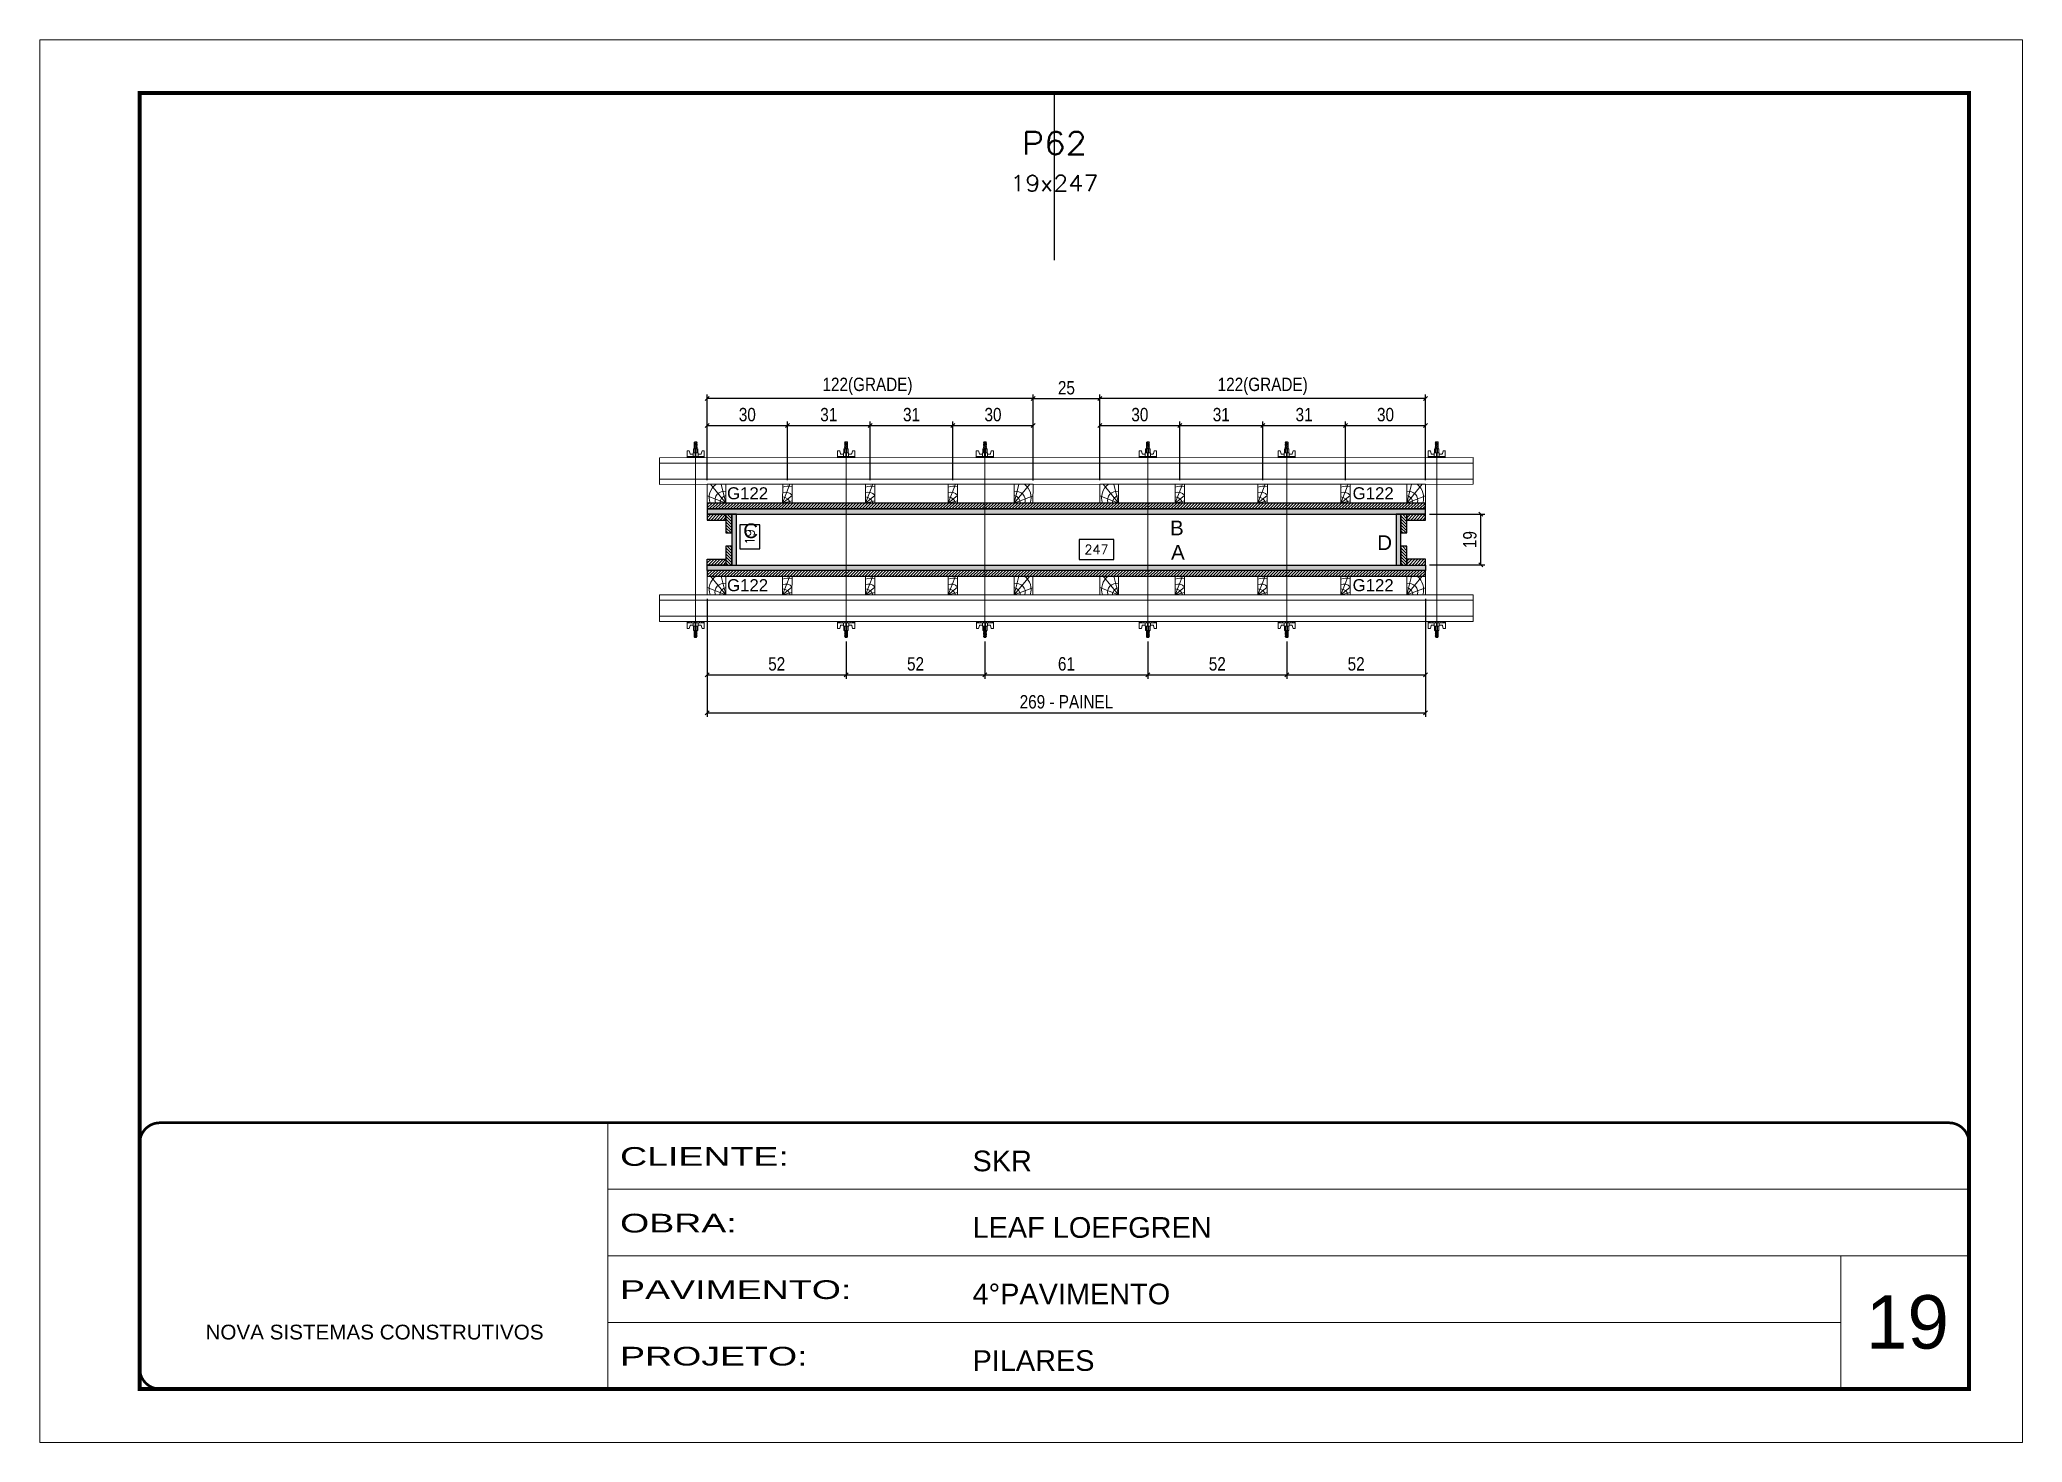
# Model space of a CAD drawing. Extents: x 14400 to 27878, y -21631 to 6985.
# Drawn here: x 17597 to 19082, y 1340 to 2390 of the extents above; entities that cross this region are included whole.
import ezdxf
from ezdxf.enums import TextEntityAlignment as Align

# ---------------------------------------------------------------- set-up
doc = ezdxf.new("R2010")
doc.units = 0
for name, pattern in [('CONTINUO', [0]), ('DASHED', [0.75, 0.5, -0.25]), ('HIDDEN', [0.375, 0.25, -0.125])]:
    doc.linetypes.add(name, pattern=pattern)
for name, color, linetype, lineweight in [('CARIMBO', 255, 'Continuous', 9), ('Folhas', 255, 'Continuous', 9), ('Hachura', 251, 'Continuous', 9), ('Madeira', 126, 'Continuous', 18), ('Perfil Metálico', 224, 'Continuous', 18), ('SARRAFO DE PRESSAO', 251, 'DASHED', 9), ('Texto Seção', 7, 'Continuous', 15)]:
    doc.layers.add(name, color=color, linetype=linetype, lineweight=lineweight)
for name, color, linetype in [('CHAPA', 1, 'Continuous'), ('COTA', 241, 'Continuous'), ('SARRAFO', 251, 'Continuous'), ('Texto de Titulo', 7, 'Continuous'), ('Texto Qtd Sarr', 242, 'Continuous'), ('TEXTO_GERAL', 7, 'Continuous')]:
    doc.layers.add(name, color=color, linetype=linetype)
doc.styles.add('ARIAL', font='arial.ttf')
doc.styles.add('COTA TECNICA 2X', font='techl___.ttf', dxfattribs={"height": 10})
doc.styles.add('ROMANS', font='romans.shx')
doc.styles.add('SANSSERIF', font='sas_____.pfb')
doc.styles.add('Tecnologia', font='')
doc.styles.get('Tecnologia').set_extended_font_data('Forgotten Futurist')
doc.dimstyles.new('SECAO PILAR', dxfattribs={"dimtxt": 10, "dimasz": 3, "dimexe": 3, "dimexo": 3, "dimgap": 3, "dimtad": 1, "dimdec": 1, "dimlfac": 0.5, "dimzin": 12, "dimdsep": 46, "dimtxsty": 'COTA TECNICA 2X', "dimblk1": 'OBLIQUE', "dimblk2": 'OBLIQUE', "dimsah": 1, "dimcen": 0.9, "dimclrd": 256, "dimclre": 256, "dimclrt": 256, "dimadec": 1, "dimazin": 3, "dimtfac": 1, "dimtdec": 1, "dimtmove": 0, "dimatfit": 3, "dimfxl": 1, "dimtolj": 1, "dimtzin": 12, "dimarcsym": 0})
doc.dimstyles.new('SECÇÃO 2', dxfattribs={"dimtxt": 7, "dimasz": 6, "dimexe": 0.18, "dimexo": 2, "dimgap": -4, "dimtad": 3, "dimdec": 1, "dimlfac": 0.5, "dimzin": 12, "dimdsep": 46, "dimtxsty": 'ROMANS', "dimblk": 'ARCHTICK', "dimcen": 0.09, "dimse1": 1, "dimse2": 1, "dimsd1": 1, "dimsd2": 1, "dimclrd": 180, "dimclre": 5, "dimclrt": 1, "dimadec": 0, "dimazin": 3, "dimtfac": 1, "dimtdec": 1, "dimtofl": 0, "dimtmove": 0, "dimatfit": 3, "dimldrblk": 'ARCHTICK', "dimfxl": 1, "dimtolj": 1, "dimtzin": 0, "dimarcsym": 0})
pattern_1 = [(225, (8973.0154, -20894.2416), (1.12253202, -1.12253202), [])]

msp = doc.modelspace()

# ---------------------------------------------------------------- texts
at = {"layer": 'CARIMBO', "style": 'ARIAL'}
msp.add_text('19', height=40, dxfattribs=at).set_placement((18964.83, 1410.57))
at = {"layer": 'TEXTO_GERAL', "color": 0, "linetype": 'Continuous', "style": 'SANSSERIF'}
for p in [(18111.82, 2050.87), (18580.37, 2050.87), (18111.81, 1982.08), (18580.35, 1982.08)]:
    msp.add_text('G122', height=9, dxfattribs=at).set_placement(p, align=Align.MIDDLE_LEFT)
at = {"layer": 'TEXTO_GERAL', "style": 'ARIAL'}
for s, p in [('C', (18129.47, 2022.82)), ('B', (18448.73, 2024.92)), ('A', (18449.48, 2006.69)), ('D', (18604.33, 2013.89))]:
    msp.add_text(s, height=11, dxfattribs=at).set_placement(p, align=Align.MIDDLE_CENTER)

# ---------------------------------------------------------------- blocks, each defined once
blk = doc.blocks.new('9999999999')
at = {"color": 30, "linetype": 'CONTINUO'}
for p, q in [((98564.6, 34230.2), (98564.6, 34429.4)), ((98564.6, 34379.6), (99584, 34379.6)), ((98564.6, 34329.8), (99488, 34329.8)), ((99584, 34329.8), (99488, 34329.8)), ((99488, 34329.8), (99488, 34230.2)), ((98564.6, 34280), (99488, 34280))]:
    blk.add_line(p, q, dxfattribs=at)
at = {"color": 30, "linetype": 'CONTINUO', "const_width": 2}
blk.add_lwpolyline([(99584, 34230.2), (99584, 34414.4, 0.414214), (99569, 34429.4), (98229, 34429.4, 0.414214), (98214, 34414.4), (98214, 34245.2, 0.414214), (98229, 34230.2), (99584, 34230.2)], format="xyb", dxfattribs=at)
at = {"layer": 'Folhas'}
blk.add_lwpolyline([(98139, 34190.2), (99624, 34190.2), (99624, 35240.2), (98139, 35240.2)], close=True, dxfattribs=at)
at = {"layer": 'Folhas', "color": 30, "const_width": 3}
blk.add_lwpolyline([(98214, 34230.2), (99584, 34230.2), (99584, 35200.2), (98214, 35200.2)], close=True, dxfattribs=at)
at = {"color": 7, "linetype": 'Continuous', "ltscale": 5, "style": 'ARIAL'}
for s, height, p in [('SKR', 15.48, (98837.7, 34393.1)), ('LEAF LOEFGREN', 15.483, (98837.7, 34343.3)), ('4°PAVIMENTO', 15.483, (98837.7, 34293.5)), ('NOVA SISTEMAS CONSTRUTIVOS', 11.059, (98263.2, 34267.2)), ('PILARES', 15.48, (98837.7, 34243.7))]:
    blk.add_text(s, height=height, dxfattribs=at).set_placement(p)
at = {"layer": 'Folhas', "color": 7, "style": 'Tecnologia', "width": 1.5}
for s, p in [('CLIENTE:', (98573.7, 34397.2)), ('OBRA:', (98573.7, 34347.3)), ('PAVIMENTO:', (98573.7, 34297.5)), ('PROJETO:', (98573.7, 34247.7))]:
    blk.add_text(s, height=14, dxfattribs=at).set_placement(p)
blk = doc.blocks.new('*D893')
at = {"layer": 'COTA', "color": 180, "lineweight": -2, "transparency": 16777216}
for p, q in [((18136.4, 2027.2), (18121.4, 2027.2)), ((18121.4, 2027.2), (18121.4, 2009.2)), ((18136.4, 2009.2), (18136.4, 2027.2)), ((18121.4, 2009.2), (18136.4, 2009.2))]:
    blk.add_line(p, q, dxfattribs=at)
at = {"layer": 'Defpoints', "color": 0, "transparency": 16777216}
for p in [(18136.3, 2035.2), (18136.3, 1997.2), (18140.4, 1997.2)]:
    blk.add_point(p, dxfattribs=at)
at = {"layer": 'COTA', "color": 1, "transparency": 16777216, "insert": (18128.9, 2018.2), "char_height": 7, "attachment_point": 5, "rotation": 90, "style": 'ROMANS'}
blk.add_mtext('\\A1;19', dxfattribs=at)
blk = doc.blocks.new('_ArchTick')
at = {"color": 0, "linetype": 'ByBlock', "const_width": 0.15}
blk.add_lwpolyline([(-0.5, -0.5), (0.5, 0.5)], dxfattribs=at)
blk = doc.blocks.new('*D894')
at = {"layer": 'COTA', "color": 180, "lineweight": -2, "transparency": 16777216}
for p, q in [((18401.5, 2016.2), (18375.5, 2016.2)), ((18375.5, 2016.2), (18375.5, 2001.2)), ((18401.5, 2001.2), (18401.5, 2016.2)), ((18375.5, 2001.2), (18401.5, 2001.2))]:
    blk.add_line(p, q, dxfattribs=at)
at = {"layer": 'Defpoints', "color": 0, "transparency": 16777216}
for p in [(18119, 1997.2), (18613, 1997.2), (18613, 1997.2)]:
    blk.add_point(p, dxfattribs=at)
at = {"layer": 'COTA', "color": 1, "transparency": 16777216, "insert": (18388.5, 2008.7), "char_height": 7, "attachment_point": 5, "style": 'ROMANS'}
blk.add_mtext('\\A1;247', dxfattribs=at)
blk = doc.blocks.new('_Oblique')
at = {"color": 0, "linetype": 'ByBlock', "lineweight": -2}
blk.add_line((-0.5, -0.5), (0.5, 0.5), dxfattribs=at)
blk = doc.blocks.new('*D895')
at = {"layer": 'COTA', "lineweight": -2, "transparency": 16777216}
for p, q in [((18097, 1971.8), (18097, 1883.6)), ((18635, 1971.8), (18635, 1883.6)), ((18097, 1886.6), (18635, 1886.6))]:
    blk.add_line(p, q, dxfattribs=at)
at = {"layer": 'Defpoints', "color": 0, "transparency": 16777216}
for p in [(18097, 1974.8), (18635, 1974.8), (18635, 1886.6)]:
    blk.add_point(p, dxfattribs=at)
at = {"layer": 'COTA', "lineweight": -2, "transparency": 16777216, "xscale": 3, "yscale": 3, "zscale": 3, "rotation": 180}
blk.add_blockref('_Oblique', (18097, 1886.6), dxfattribs=at)
at = {"layer": 'COTA', "lineweight": -2, "transparency": 16777216, "xscale": 3, "yscale": 3, "zscale": 3}
blk.add_blockref('_Oblique', (18635, 1886.6), dxfattribs=at)
at = {"layer": 'COTA', "transparency": 16777216, "insert": (18366, 1894.7), "char_height": 10, "attachment_point": 5, "style": 'COTA TECNICA 2X'}
blk.add_mtext('\\A1;269 - PAINEL', dxfattribs=at)
blk = doc.blocks.new('*D896')
at = {"layer": 'COTA', "lineweight": -2, "transparency": 16777216}
for p, q in [((18097, 1971.8), (18097, 1912)), ((18201, 1940), (18201, 1912)), ((18097, 1915), (18201, 1915))]:
    blk.add_line(p, q, dxfattribs=at)
at = {"layer": 'Defpoints', "color": 0, "transparency": 16777216}
for p in [(18097, 1974.8), (18201, 1943), (18201, 1915)]:
    blk.add_point(p, dxfattribs=at)
at = {"layer": 'COTA', "lineweight": -2, "transparency": 16777216, "xscale": 3, "yscale": 3, "zscale": 3, "rotation": 180}
blk.add_blockref('_Oblique', (18097, 1915), dxfattribs=at)
at = {"layer": 'COTA', "lineweight": -2, "transparency": 16777216, "xscale": 3, "yscale": 3, "zscale": 3}
blk.add_blockref('_Oblique', (18201, 1915), dxfattribs=at)
at = {"layer": 'COTA', "transparency": 16777216, "insert": (18149, 1923.1), "char_height": 10, "attachment_point": 5, "style": 'COTA TECNICA 2X'}
blk.add_mtext('\\A1;52', dxfattribs=at)
blk = doc.blocks.new('C')
at = {"layer": 'Hachura', "color": 0}
for p, q in [((0, 3.22), (0, -3.22)), ((0.45, 3.22), (0, 3.22)), ((0.46, 3.16), (0, 3.16)), ((0.46, 3.05), (0, 3.05)), ((0.46, 2.88), (0, 2.88)), ((0, 2.75), (0, -1.16)), ((0.46, 2.65), (0, 2.65)), ((0.46, 2.23), (0, 2.23)), ((0.46, 1.51), (0, 1.51)), ((0.39, 0.49), (0.17, 0.49)), ((0.45, -3.23), (0.45, 3.22)), ((0.45, 3.22), (2.58, 3.22)), ((1.74, 0.97), (0.45, 0.97)), ((1.45, 0.1), (0.45, 0.1)), ((1.35, 1.94), (1.35, 0.96)), ((2.58, 2.39), (1.47, 2.09)), ((1.74, -0.97), (1.74, 0.97)), ((1.74, 0.97), (1.74, 0.84)), ((1.74, 0.97), (1.74, 0.84)), ((1.74, 0.84), (3.35, 0.84)), ((3.35, 0.45), (1.74, 0.45)), ((2.58, 3.22), (2.58, 2.39)), ((3.32, 0.84), (3.32, -0.84)), ((3.35, 0.84), (3.35, -0.84)), ((3.68, 0.45), (3.35, 0.45)), ((3.84, -0.52), (3.35, 0.45)), ((3.35, 0.06), (3.67, -0.57)), ((3.68, 0.45), (4.16, -0.52)), ((3.72, 0.5), (4.25, -0.57)), ((4.37, -0.55), (3.83, 0.53)), ((4.15, 0.45), (3.93, 0.45)), ((4.42, -0.52), (3.93, 0.45)), ((4.15, 0.45), (4.26, 0.45)), ((4.26, 0.45), (4.74, -0.52)), ((4.3, 0.5), (4.83, -0.57)), ((4.95, -0.55), (4.41, 0.53)), ((4.51, 0.45), (4.84, 0.45)), ((5, -0.52), (4.51, 0.45)), ((4.84, 0.45), (5.32, -0.52)), ((4.88, 0.5), (5.41, -0.57)), ((5.53, -0.55), (4.99, 0.53)), ((5.58, -0.52), (5.09, 0.45)), ((5.42, 0.45), (5.09, 0.45)), ((5.58, -0.52), (5.09, 0.45)), ((5.42, 0.45), (5.74, -0.19)), ((5.46, 0.5), (5.74, -0.07)), ((5.74, 0.19), (5.57, 0.53)), ((5.74, 0.32), (5.68, 0.45)), ((5.68, 0.45), (5.74, 0.45)), ((5.74, 0.45), (5.9, 0.29)), ((5.74, 0.45), (5.74, -0.52)), ((5.9, -0.36), (5.9, 0.29)), ((0.45, 0), (0, 0)), ((0.46, -1.52), (0, -1.52)), ((0.46, -2.23), (0, -2.23)), ((0.46, -2.65), (0, -2.65)), ((0.46, -2.88), (0, -2.88)), ((0.46, -3.05), (0, -3.05)), ((0.46, -3.16), (0, -3.16)), ((0, -3.22), (2.57, -3.22)), ((0.08, -0.48), (0.29, -0.48)), ((0.29, -0.48), (0.4, -0.48)), ((0.45, 0), (0.45, -0.97)), ((0.45, -0.16), (1.45, -0.16)), ((0.45, -0.65), (0.45, -0.32)), ((0.45, -3.23), (0.45, -0.65)), ((0.45, -0.97), (1.74, -0.97)), ((1.35, -1.94), (1.35, -0.97)), ((2.58, -2.39), (1.47, -2.1)), ((3.35, -0.32), (1.74, -0.32)), ((3.35, -0.84), (1.74, -0.84)), ((2.58, -3.23), (2.58, -2.39)), ((3.35, -0.07), (3.58, -0.52)), ((3.35, -0.52), (3.58, -0.52)), ((3.84, -0.52), (4.16, -0.52)), ((4.42, -0.52), (4.74, -0.52)), ((4.63, -0.52), (4.74, -0.52)), ((5, -0.52), (5.32, -0.52)), ((5.58, -0.52), (5.74, -0.52)), ((5.74, -0.52), (5.9, -0.36)), ((5.74, -0.52), (5.74, -0.52))]:
    blk.add_line(p, q, dxfattribs=at)
for centre, radius, start, end in [((1.52, 1.94), 0.161, 104.74356, 180), ((1.44, -0.03), 0.129, 272.69497, 87.30503), ((3.81, 0.39), 0.143, 25.56881, 154.43119), ((4.39, 0.39), 0.143, 25.56881, 154.43119), ((4.97, 0.39), 0.143, 25.56881, 154.43119), ((5.55, 0.39), 0.143, 25.56881, 154.43119), ((0.17, -0.37), 0.174, 221.74404, 317.85924), ((1.52, -1.94), 0.161, 180, 255.25644), ((3.71, -0.4), 0.174, 222.14076, 318.25596), ((4.29, -0.4), 0.174, 222.14076, 318.25596), ((4.87, -0.4), 0.174, 222.14076, 318.25596), ((5.45, -0.4), 0.174, 222.14076, 318.25596), ((5.61, -0.4), 0.174, 317.85924, 318.25596)]:
    blk.add_arc(centre, radius, start, end, dxfattribs=at)
blk = doc.blocks.new('*D914')
at = {"layer": 'COTA', "lineweight": -2, "transparency": 16777216}
for p, q in [((18427, 1940), (18427, 1912)), ((18531, 1940), (18531, 1912)), ((18427, 1915), (18531, 1915))]:
    blk.add_line(p, q, dxfattribs=at)
at = {"layer": 'Defpoints', "color": 0, "transparency": 16777216}
for p in [(18427, 1943), (18531, 1943), (18531, 1915)]:
    blk.add_point(p, dxfattribs=at)
at = {"layer": 'COTA', "lineweight": -2, "transparency": 16777216, "xscale": 3, "yscale": 3, "zscale": 3, "rotation": 180}
blk.add_blockref('_Oblique', (18427, 1915), dxfattribs=at)
at = {"layer": 'COTA', "lineweight": -2, "transparency": 16777216, "xscale": 3, "yscale": 3, "zscale": 3}
blk.add_blockref('_Oblique', (18531, 1915), dxfattribs=at)
at = {"layer": 'COTA', "transparency": 16777216, "insert": (18479, 1923.1), "char_height": 10, "attachment_point": 5, "style": 'COTA TECNICA 2X'}
blk.add_mtext('\\A1;52', dxfattribs=at)
blk = doc.blocks.new('*D915')
at = {"layer": 'COTA', "lineweight": -2, "transparency": 16777216}
for p, q in [((18638, 2035.2), (18679.3, 2035.2)), ((18676.3, 1997.2), (18676.3, 2035.2)), ((18638, 1997.2), (18679.3, 1997.2))]:
    blk.add_line(p, q, dxfattribs=at)
at = {"layer": 'Defpoints', "color": 0, "transparency": 16777216}
for p in [(18635, 2035.2), (18676.3, 2035.2), (18635, 1997.2)]:
    blk.add_point(p, dxfattribs=at)
at = {"layer": 'COTA', "lineweight": -2, "transparency": 16777216, "xscale": 3, "yscale": 3, "zscale": 3}
for p, rotation in [((18676.3, 2035.2), 90), ((18676.3, 1997.2), 270)]:
    blk.add_blockref('_Oblique', p, dxfattribs=dict(at, rotation=rotation))
at = {"layer": 'COTA', "transparency": 16777216, "insert": (18668.2, 2016.2), "char_height": 10, "attachment_point": 5, "rotation": 90, "style": 'COTA TECNICA 2X'}
blk.add_mtext('\\A1;19', dxfattribs=at)
blk = doc.blocks.new('*D916')
at = {"layer": 'COTA', "lineweight": -2, "transparency": 16777216}
for p, q in [((18201, 1940), (18201, 1912)), ((18305, 1940), (18305, 1912)), ((18201, 1915), (18305, 1915))]:
    blk.add_line(p, q, dxfattribs=at)
at = {"layer": 'Defpoints', "color": 0, "transparency": 16777216}
for p in [(18201, 1943), (18305, 1943), (18305, 1915)]:
    blk.add_point(p, dxfattribs=at)
at = {"layer": 'COTA', "lineweight": -2, "transparency": 16777216, "xscale": 3, "yscale": 3, "zscale": 3, "rotation": 180}
blk.add_blockref('_Oblique', (18201, 1915), dxfattribs=at)
at = {"layer": 'COTA', "lineweight": -2, "transparency": 16777216, "xscale": 3, "yscale": 3, "zscale": 3}
blk.add_blockref('_Oblique', (18305, 1915), dxfattribs=at)
at = {"layer": 'COTA', "transparency": 16777216, "insert": (18253, 1923.1), "char_height": 10, "attachment_point": 5, "style": 'COTA TECNICA 2X'}
blk.add_mtext('\\A1;52', dxfattribs=at)
blk = doc.blocks.new('PONTALETE')
at = {"layer": 'Madeira'}
for q in [(2.71, 7), (7, 5.76), (7, 1.74)]:
    blk.add_line((0, 0), q, dxfattribs=at)
blk.add_lwpolyline([(0, 0), (7, 0), (7, 7), (0, 7)], close=True, dxfattribs=at)
for centre, radius, start, end in [((2.04, 0.06), 6.23, 37.28179, 109.09128), ((1.09, 0.9), 3.19, 343.60304, 109.98471), ((-0.21, -0.78), 3.09, 14.63219, 86.0383)]:
    blk.add_arc(centre, radius, start, end, dxfattribs=at)
blk = doc.blocks.new('MEIO PONTALETE')
at = {"layer": 'Madeira'}
for q in [(2.71, 7), (3.5, 2.88), (3.5, 0.87)]:
    blk.add_line((0, 0), q, dxfattribs=at)
blk.add_lwpolyline([(0, 0), (3.5, 0), (3.5, 7), (0, 7)], close=True, dxfattribs=at)
for centre, radius, start, end in [((2.04, 0.06), 6.23, 76.44987, 109.09128), ((1.09, 0.9), 3.19, 40.90626, 109.98471), ((-0.21, -0.78), 3.09, 14.63219, 86.0383)]:
    blk.add_arc(centre, radius, start, end, dxfattribs=at)
blk = doc.blocks.new('*D897')
at = {"layer": 'COTA', "lineweight": -2, "transparency": 16777216}
for p, q in [((18391, 2060.6), (18391, 2104.5)), ((18391, 2101.5), (18451, 2101.5)), ((18451, 2060.6), (18451, 2104.5))]:
    blk.add_line(p, q, dxfattribs=at)
at = {"layer": 'Defpoints', "color": 0, "transparency": 16777216}
for p in [(18451, 2101.5), (18391, 2057.6), (18451, 2057.6)]:
    blk.add_point(p, dxfattribs=at)
at = {"layer": 'COTA', "lineweight": -2, "transparency": 16777216, "xscale": 3, "yscale": 3, "zscale": 3, "rotation": 180}
blk.add_blockref('_Oblique', (18391, 2101.5), dxfattribs=at)
at = {"layer": 'COTA', "lineweight": -2, "transparency": 16777216, "xscale": 3, "yscale": 3, "zscale": 3}
blk.add_blockref('_Oblique', (18451, 2101.5), dxfattribs=at)
at = {"layer": 'COTA', "transparency": 16777216, "insert": (18421, 2109.7), "char_height": 10, "attachment_point": 5, "style": 'COTA TECNICA 2X'}
blk.add_mtext('\\A1;30', dxfattribs=at)
blk = doc.blocks.new('*D898')
at = {"layer": 'COTA', "lineweight": -2, "transparency": 16777216}
for p, q in [((18391, 2060.6), (18391, 2124.7)), ((18635, 2060.6), (18635, 2124.7)), ((18635, 2121.7), (18391, 2121.7))]:
    blk.add_line(p, q, dxfattribs=at)
at = {"layer": 'Defpoints', "color": 0, "transparency": 16777216}
for p in [(18391, 2121.7), (18391, 2057.6), (18635, 2057.6)]:
    blk.add_point(p, dxfattribs=at)
at = {"layer": 'COTA', "lineweight": -2, "transparency": 16777216, "xscale": 3, "yscale": 3, "zscale": 3, "rotation": 180}
blk.add_blockref('_Oblique', (18391, 2121.7), dxfattribs=at)
at = {"layer": 'COTA', "lineweight": -2, "transparency": 16777216, "xscale": 3, "yscale": 3, "zscale": 3}
blk.add_blockref('_Oblique', (18635, 2121.7), dxfattribs=at)
at = {"layer": 'COTA', "transparency": 16777216, "insert": (18513, 2130.9), "char_height": 10, "attachment_point": 5, "style": 'COTA TECNICA 2X'}
blk.add_mtext('\\A1;122(GRADE)', dxfattribs=at)
blk = doc.blocks.new('*D917')
at = {"layer": 'COTA', "lineweight": -2, "transparency": 16777216}
for p, q in [((18451, 2060.6), (18451, 2104.5)), ((18451, 2101.5), (18513, 2101.5)), ((18513, 2060.6), (18513, 2104.5))]:
    blk.add_line(p, q, dxfattribs=at)
at = {"layer": 'Defpoints', "color": 0, "transparency": 16777216}
for p in [(18513, 2101.5), (18451, 2057.6), (18513, 2057.6)]:
    blk.add_point(p, dxfattribs=at)
at = {"layer": 'COTA', "lineweight": -2, "transparency": 16777216, "xscale": 3, "yscale": 3, "zscale": 3, "rotation": 180}
blk.add_blockref('_Oblique', (18451, 2101.5), dxfattribs=at)
at = {"layer": 'COTA', "lineweight": -2, "transparency": 16777216, "xscale": 3, "yscale": 3, "zscale": 3}
blk.add_blockref('_Oblique', (18513, 2101.5), dxfattribs=at)
at = {"layer": 'COTA', "transparency": 16777216, "insert": (18482, 2109.7), "char_height": 10, "attachment_point": 5, "style": 'COTA TECNICA 2X'}
blk.add_mtext('\\A1;31', dxfattribs=at)
blk = doc.blocks.new('*D918')
at = {"layer": 'COTA', "lineweight": -2, "transparency": 16777216}
for p, q in [((18513, 2060.6), (18513, 2104.5)), ((18513, 2101.5), (18575, 2101.5)), ((18575, 2060.6), (18575, 2104.5))]:
    blk.add_line(p, q, dxfattribs=at)
at = {"layer": 'Defpoints', "color": 0, "transparency": 16777216}
for p in [(18575, 2101.5), (18513, 2057.6), (18575, 2057.6)]:
    blk.add_point(p, dxfattribs=at)
at = {"layer": 'COTA', "lineweight": -2, "transparency": 16777216, "xscale": 3, "yscale": 3, "zscale": 3, "rotation": 180}
blk.add_blockref('_Oblique', (18513, 2101.5), dxfattribs=at)
at = {"layer": 'COTA', "lineweight": -2, "transparency": 16777216, "xscale": 3, "yscale": 3, "zscale": 3}
blk.add_blockref('_Oblique', (18575, 2101.5), dxfattribs=at)
at = {"layer": 'COTA', "transparency": 16777216, "insert": (18544, 2109.7), "char_height": 10, "attachment_point": 5, "style": 'COTA TECNICA 2X'}
blk.add_mtext('\\A1;31', dxfattribs=at)
blk = doc.blocks.new('*D919')
at = {"layer": 'COTA', "lineweight": -2, "transparency": 16777216}
for p, q in [((18575, 2060.6), (18575, 2104.5)), ((18575, 2101.5), (18635, 2101.5)), ((18635, 2060.6), (18635, 2104.5))]:
    blk.add_line(p, q, dxfattribs=at)
at = {"layer": 'Defpoints', "color": 0, "transparency": 16777216}
for p in [(18635, 2101.5), (18575, 2057.6), (18635, 2057.6)]:
    blk.add_point(p, dxfattribs=at)
at = {"layer": 'COTA', "lineweight": -2, "transparency": 16777216, "xscale": 3, "yscale": 3, "zscale": 3, "rotation": 180}
blk.add_blockref('_Oblique', (18575, 2101.5), dxfattribs=at)
at = {"layer": 'COTA', "lineweight": -2, "transparency": 16777216, "xscale": 3, "yscale": 3, "zscale": 3}
blk.add_blockref('_Oblique', (18635, 2101.5), dxfattribs=at)
at = {"layer": 'COTA', "transparency": 16777216, "insert": (18605, 2109.7), "char_height": 10, "attachment_point": 5, "style": 'COTA TECNICA 2X'}
blk.add_mtext('\\A1;30', dxfattribs=at)
blk = doc.blocks.new('*D899')
at = {"layer": 'COTA', "lineweight": -2, "transparency": 16777216}
for p, q in [((18097, 2060.6), (18097, 2104.5)), ((18097, 2101.5), (18157, 2101.5)), ((18157, 2060.6), (18157, 2104.5))]:
    blk.add_line(p, q, dxfattribs=at)
at = {"layer": 'Defpoints', "color": 0, "transparency": 16777216}
for p in [(18157, 2101.5), (18097, 2057.6), (18157, 2057.6)]:
    blk.add_point(p, dxfattribs=at)
at = {"layer": 'COTA', "lineweight": -2, "transparency": 16777216, "xscale": 3, "yscale": 3, "zscale": 3, "rotation": 180}
blk.add_blockref('_Oblique', (18097, 2101.5), dxfattribs=at)
at = {"layer": 'COTA', "lineweight": -2, "transparency": 16777216, "xscale": 3, "yscale": 3, "zscale": 3}
blk.add_blockref('_Oblique', (18157, 2101.5), dxfattribs=at)
at = {"layer": 'COTA', "transparency": 16777216, "insert": (18127, 2109.7), "char_height": 10, "attachment_point": 5, "style": 'COTA TECNICA 2X'}
blk.add_mtext('\\A1;30', dxfattribs=at)
blk = doc.blocks.new('*D900')
at = {"layer": 'COTA', "lineweight": -2, "transparency": 16777216}
for p, q in [((18097, 2060.6), (18097, 2124.7)), ((18341, 2060.6), (18341, 2124.7)), ((18341, 2121.7), (18097, 2121.7))]:
    blk.add_line(p, q, dxfattribs=at)
at = {"layer": 'Defpoints', "color": 0, "transparency": 16777216}
for p in [(18097, 2121.7), (18097, 2057.6), (18341, 2057.6)]:
    blk.add_point(p, dxfattribs=at)
at = {"layer": 'COTA', "lineweight": -2, "transparency": 16777216, "xscale": 3, "yscale": 3, "zscale": 3, "rotation": 180}
blk.add_blockref('_Oblique', (18097, 2121.7), dxfattribs=at)
at = {"layer": 'COTA', "lineweight": -2, "transparency": 16777216, "xscale": 3, "yscale": 3, "zscale": 3}
blk.add_blockref('_Oblique', (18341, 2121.7), dxfattribs=at)
at = {"layer": 'COTA', "transparency": 16777216, "insert": (18217, 2130.9), "char_height": 10, "attachment_point": 5, "style": 'COTA TECNICA 2X'}
blk.add_mtext('\\A1;122(GRADE)', dxfattribs=at)
blk = doc.blocks.new('*D920')
at = {"layer": 'COTA', "lineweight": -2, "transparency": 16777216}
for p, q in [((18157, 2060.6), (18157, 2104.5)), ((18157, 2101.5), (18219, 2101.5)), ((18219, 2060.6), (18219, 2104.5))]:
    blk.add_line(p, q, dxfattribs=at)
at = {"layer": 'Defpoints', "color": 0, "transparency": 16777216}
for p in [(18219, 2101.5), (18157, 2057.6), (18219, 2057.6)]:
    blk.add_point(p, dxfattribs=at)
at = {"layer": 'COTA', "lineweight": -2, "transparency": 16777216, "xscale": 3, "yscale": 3, "zscale": 3, "rotation": 180}
blk.add_blockref('_Oblique', (18157, 2101.5), dxfattribs=at)
at = {"layer": 'COTA', "lineweight": -2, "transparency": 16777216, "xscale": 3, "yscale": 3, "zscale": 3}
blk.add_blockref('_Oblique', (18219, 2101.5), dxfattribs=at)
at = {"layer": 'COTA', "transparency": 16777216, "insert": (18188, 2109.7), "char_height": 10, "attachment_point": 5, "style": 'COTA TECNICA 2X'}
blk.add_mtext('\\A1;31', dxfattribs=at)
blk = doc.blocks.new('*D921')
at = {"layer": 'COTA', "lineweight": -2, "transparency": 16777216}
for p, q in [((18219, 2060.6), (18219, 2104.5)), ((18219, 2101.5), (18281, 2101.5)), ((18281, 2060.6), (18281, 2104.5))]:
    blk.add_line(p, q, dxfattribs=at)
at = {"layer": 'Defpoints', "color": 0, "transparency": 16777216}
for p in [(18281, 2101.5), (18219, 2057.6), (18281, 2057.6)]:
    blk.add_point(p, dxfattribs=at)
at = {"layer": 'COTA', "lineweight": -2, "transparency": 16777216, "xscale": 3, "yscale": 3, "zscale": 3, "rotation": 180}
blk.add_blockref('_Oblique', (18219, 2101.5), dxfattribs=at)
at = {"layer": 'COTA', "lineweight": -2, "transparency": 16777216, "xscale": 3, "yscale": 3, "zscale": 3}
blk.add_blockref('_Oblique', (18281, 2101.5), dxfattribs=at)
at = {"layer": 'COTA', "transparency": 16777216, "insert": (18250, 2109.7), "char_height": 10, "attachment_point": 5, "style": 'COTA TECNICA 2X'}
blk.add_mtext('\\A1;31', dxfattribs=at)
blk = doc.blocks.new('*D922')
at = {"layer": 'COTA', "lineweight": -2, "transparency": 16777216}
for p, q in [((18281, 2060.6), (18281, 2104.5)), ((18281, 2101.5), (18341, 2101.5)), ((18341, 2060.6), (18341, 2104.5))]:
    blk.add_line(p, q, dxfattribs=at)
at = {"layer": 'Defpoints', "color": 0, "transparency": 16777216}
for p in [(18341, 2101.5), (18281, 2057.6), (18341, 2057.6)]:
    blk.add_point(p, dxfattribs=at)
at = {"layer": 'COTA', "lineweight": -2, "transparency": 16777216, "xscale": 3, "yscale": 3, "zscale": 3, "rotation": 180}
blk.add_blockref('_Oblique', (18281, 2101.5), dxfattribs=at)
at = {"layer": 'COTA', "lineweight": -2, "transparency": 16777216, "xscale": 3, "yscale": 3, "zscale": 3}
blk.add_blockref('_Oblique', (18341, 2101.5), dxfattribs=at)
at = {"layer": 'COTA', "transparency": 16777216, "insert": (18311, 2109.7), "char_height": 10, "attachment_point": 5, "style": 'COTA TECNICA 2X'}
blk.add_mtext('\\A1;30', dxfattribs=at)
blk = doc.blocks.new('*D907')
at = {"layer": 'COTA', "lineweight": -2, "transparency": 16777216}
for p, q in [((18341, 2060.5), (18341, 2124.7)), ((18391, 2060.6), (18391, 2124.7)), ((18341, 2121.7), (18391, 2121.7))]:
    blk.add_line(p, q, dxfattribs=at)
at = {"layer": 'Defpoints', "color": 0, "transparency": 16777216}
for p in [(18391, 2121.7), (18341, 2057.5), (18391, 2057.6)]:
    blk.add_point(p, dxfattribs=at)
at = {"layer": 'COTA', "lineweight": -2, "transparency": 16777216, "xscale": 3, "yscale": 3, "zscale": 3, "rotation": 180}
blk.add_blockref('_Oblique', (18341, 2121.7), dxfattribs=at)
at = {"layer": 'COTA', "lineweight": -2, "transparency": 16777216, "xscale": 3, "yscale": 3, "zscale": 3}
blk.add_blockref('_Oblique', (18391, 2121.7), dxfattribs=at)
at = {"layer": 'COTA', "transparency": 16777216, "insert": (18366, 2129.8), "char_height": 10, "attachment_point": 5, "style": 'COTA TECNICA 2X'}
blk.add_mtext('\\A1;25', dxfattribs=at)
blk = doc.blocks.new('titulo1')
at = {"layer": 'Defpoints', "color": 252, "linetype": 'HIDDEN', "ltscale": 2}
blk.add_line((0, 0), (0, 125), dxfattribs=at)
at = {"layer": 'Defpoints', "style": 'ROMANS', "oblique": 15}
blk.add_attdef('FOLHA', text='', height=10, dxfattribs=at).set_placement((0, 15.6), align=Align.MIDDLE_CENTER)
at = {"layer": 'Texto Qtd Sarr', "color": 3, "style": 'ROMANS', "oblique": 15}
for tag, height, p in [('TITULO', 17, (0, 71.4)), ('SEÇÃO', 12, (0, 41.5))]:
    blk.add_attdef(tag, text='', height=height, dxfattribs=at).set_placement(p, align=Align.MIDDLE_CENTER)
blk = doc.blocks.new('*D908')
at = {"layer": 'COTA', "lineweight": -2, "transparency": 16777216}
for p, q in [((18635, 1971.8), (18635, 1912)), ((18531, 1940), (18531, 1912)), ((18531, 1915), (18635, 1915))]:
    blk.add_line(p, q, dxfattribs=at)
at = {"layer": 'Defpoints', "color": 0, "transparency": 16777216}
for p in [(18635, 1974.8), (18531, 1943), (18635, 1915)]:
    blk.add_point(p, dxfattribs=at)
at = {"layer": 'COTA', "lineweight": -2, "transparency": 16777216, "xscale": 3, "yscale": 3, "zscale": 3, "rotation": 180}
blk.add_blockref('_Oblique', (18531, 1915), dxfattribs=at)
at = {"layer": 'COTA', "lineweight": -2, "transparency": 16777216, "xscale": 3, "yscale": 3, "zscale": 3}
blk.add_blockref('_Oblique', (18635, 1915), dxfattribs=at)
at = {"layer": 'COTA', "transparency": 16777216, "insert": (18583, 1923.1), "char_height": 10, "attachment_point": 5, "style": 'COTA TECNICA 2X'}
blk.add_mtext('\\A1;52', dxfattribs=at)
blk = doc.blocks.new('*D909')
at = {"layer": 'COTA', "lineweight": -2, "transparency": 16777216}
for p, q in [((18305, 1940), (18305, 1912)), ((18427, 1940), (18427, 1912)), ((18305, 1915), (18427, 1915))]:
    blk.add_line(p, q, dxfattribs=at)
at = {"layer": 'Defpoints', "color": 0, "transparency": 16777216}
for p in [(18305, 1943), (18427, 1943), (18427, 1915)]:
    blk.add_point(p, dxfattribs=at)
at = {"layer": 'COTA', "lineweight": -2, "transparency": 16777216, "xscale": 3, "yscale": 3, "zscale": 3, "rotation": 180}
blk.add_blockref('_Oblique', (18305, 1915), dxfattribs=at)
at = {"layer": 'COTA', "lineweight": -2, "transparency": 16777216, "xscale": 3, "yscale": 3, "zscale": 3}
blk.add_blockref('_Oblique', (18427, 1915), dxfattribs=at)
at = {"layer": 'COTA', "transparency": 16777216, "insert": (18366, 1923.1), "char_height": 10, "attachment_point": 5, "style": 'COTA TECNICA 2X'}
blk.add_mtext('\\A1;61', dxfattribs=at)

# ---------------------------------------------------------------- dimensions: what is measured, and where the dimension line sits
at = {"layer": 'COTA'}
dim = msp.add_linear_dim(base=(18096.98, 2121.7), p1=(18340.98, 2057.55), p2=(18096.98, 2057.58), text='<>(GRADE)', dimstyle='SECAO PILAR', dxfattribs=at)
dim.commit()
dim.dimension.update_dxf_attribs({"geometry": '*D900', "text_midpoint": (18216.98, 2121.7), "dimtype": 160})
for base, p1, p2, dimstyle, picture, middle in [((18390.99, 2121.7), (18340.98, 2057.53), (18390.99, 2057.58), 'SECAO PILAR', '*D907', (18365.98, 2121.7)), ((18612.97, 1997.17), (18118.97, 1997.17), (18612.97, 1997.17), 'SECÇÃO 2', '*D894', (18388.52, 1997.17))]:
    dim = msp.add_linear_dim(base=base, p1=p1, p2=p2, dimstyle=dimstyle, dxfattribs=at)
    dim.commit()
    dim.dimension.update_dxf_attribs({"geometry": picture, "text_midpoint": middle, "dimtype": 160})
for base, p1, p2, text, picture, middle in [((18390.99, 2121.7), (18634.98, 2057.55), (18390.99, 2057.58), '<>(GRADE)', '*D898', (18512.99, 2130.92)), ((18634.97, 1886.61), (18096.97, 1974.78), (18634.97, 1974.82), '<> - PAINEL', '*D895', (18365.97, 1894.74))]:
    dim = msp.add_linear_dim(base=base, p1=p1, p2=p2, text=text, dimstyle='SECAO PILAR', dxfattribs=at)
    dim.commit()
    dim.dimension.update_dxf_attribs({"geometry": picture, "text_midpoint": middle})
for base, p1, p2, picture, middle in [((18156.98, 2101.51), (18096.98, 2057.58), (18156.98, 2057.57), '*D899', (18126.98, 2109.72)), ((18218.98, 2101.51), (18156.98, 2057.57), (18218.98, 2057.57), '*D920', (18187.98, 2109.72)), ((18280.98, 2101.51), (18218.98, 2057.57), (18280.98, 2057.57), '*D921', (18249.98, 2109.72)), ((18340.98, 2101.51), (18280.98, 2057.57), (18340.98, 2057.57), '*D922', (18310.98, 2109.72)), ((18450.99, 2101.51), (18390.99, 2057.58), (18450.99, 2057.57), '*D897', (18420.99, 2109.72)), ((18512.99, 2101.51), (18450.99, 2057.57), (18512.99, 2057.57), '*D917', (18481.99, 2109.72)), ((18574.99, 2101.51), (18512.99, 2057.57), (18574.99, 2057.57), '*D918', (18543.99, 2109.72)), ((18634.98, 2101.51), (18574.99, 2057.57), (18634.98, 2057.57), '*D919', (18604.99, 2109.72)), ((18201.04, 1915.03), (18096.97, 1974.77), (18201.04, 1943), '*D896', (18149, 1923.14)), ((18634.95, 1915.03), (18531.04, 1943), (18634.95, 1974.78), '*D908', (18582.99, 1923.14)), ((18305.04, 1915.03), (18201.04, 1943), (18305.04, 1943), '*D916', (18253.04, 1923.14)), ((18427.04, 1915.03), (18305.04, 1943), (18427.04, 1943), '*D909', (18366.04, 1923.13)), ((18531.04, 1915.03), (18427.04, 1943), (18531.04, 1943), '*D914', (18479.04, 1923.14))]:
    dim = msp.add_linear_dim(base=base, p1=p1, p2=p2, dimstyle='SECAO PILAR', dxfattribs=at)
    dim.commit()
    dim.dimension.update_dxf_attribs({"geometry": picture, "text_midpoint": middle})
dim = msp.add_linear_dim(base=(18140.38, 1997.17), p1=(18136.29, 2035.17), p2=(18136.29, 1997.17), angle=270, dimstyle='SECÇÃO 2', dxfattribs=at)
dim.commit()
dim.dimension.update_dxf_attribs({"geometry": '*D893', "text_midpoint": (18140.38, 2018.24), "dimtype": 160})
dim = msp.add_linear_dim(base=(18676.27, 2035.17), p1=(18634.97, 1997.17), p2=(18634.97, 2035.17), angle=90, dimstyle='SECAO PILAR', dxfattribs=at)
dim.commit()
dim.dimension.update_dxf_attribs({"geometry": '*D915', "text_midpoint": (18668.18, 2016.17)})

# ---------------------------------------------------------------- hatches: boundary and pattern name
at = {"layer": 'Hachura'}
h = msp.add_hatch(dxfattribs=at)
h.set_pattern_fill('ANSI31', color=256, scale=0.5, angle=180, style=0)
h.set_pattern_definition([(225, (9003.0154, -20885.8416), (1.12253202, -1.12253202), [])])
h.paths.add_polyline_path([(18634.97, 2043.57), (18634.97, 2039.17), (18096.97, 2039.17), (18096.97, 2043.57)])
h = msp.add_hatch(color=256, dxfattribs=at)
h.dxf.hatch_style = 1
h.paths.add_polyline_path([(18634.97, 2035.15), (18634.97, 2039.15), (18096.97, 2039.17), (18096.97, 2035.17)])
h = msp.add_hatch(dxfattribs=at)
h.set_pattern_fill('ANSI31', color=256, scale=0.5, angle=180, style=0)
h.set_pattern_definition(pattern_1)
h.paths.add_polyline_path([(18110.97, 2035.17), (18110.97, 2030.77), (18096.97, 2030.77), (18096.97, 2035.17)])
h = msp.add_hatch(dxfattribs=at)
h.set_pattern_fill('ANSI31', color=256, scale=0.5, angle=270, style=0)
h.set_pattern_definition([(315, (41006.7754, -7467.7853), (1.12253202, 1.12253202), [])])
h.paths.add_polyline_path([(18115.37, 2021.17), (18110.97, 2021.17), (18110.97, 2035.17), (18115.37, 2035.17)])
h = msp.add_hatch(color=256, dxfattribs=at)
h.dxf.hatch_style = 1
h.paths.add_polyline_path([(18115.37, 1997.17), (18118.97, 1997.17), (18118.97, 2035.17), (18115.37, 2035.17)])
h = msp.add_hatch(color=256, dxfattribs=at)
h.dxf.hatch_style = 1
h.paths.add_polyline_path([(18612.97, 1997.17), (18616.57, 1997.17), (18616.57, 2035.17), (18612.97, 2035.17)])
h = msp.add_hatch(dxfattribs=at)
h.set_pattern_fill('ANSI31', color=256, scale=0.5, angle=270, style=0)
h.set_pattern_definition([(315, (41512.3754, -7467.7853), (1.12253202, 1.12253202), [])])
h.paths.add_polyline_path([(18620.97, 2021.17), (18616.57, 2021.17), (18616.57, 2035.17), (18620.97, 2035.17)])
h = msp.add_hatch(dxfattribs=at)
h.set_pattern_fill('ANSI31', color=256, scale=0.5, angle=180, style=0)
h.set_pattern_definition([(225, (9497.0154, -20894.2416), (1.12253202, -1.12253202), [])])
h.paths.add_polyline_path([(18634.97, 2035.17), (18634.97, 2030.77), (18620.97, 2030.77), (18620.97, 2035.17)])
h = msp.add_hatch(dxfattribs=at)
h.set_pattern_fill('ANSI31', color=256, scale=0.5, angle=270, style=0)
h.set_pattern_definition([(315, (41006.7754, -7491.7853), (1.12253202, 1.12253202), [])])
h.paths.add_polyline_path([(18115.37, 1997.17), (18110.97, 1997.17), (18110.97, 2011.17), (18115.37, 2011.17)])
h = msp.add_hatch(dxfattribs=at)
h.set_pattern_fill('ANSI31', color=256, scale=0.5, angle=270, style=0)
h.set_pattern_definition([(315, (41512.3754, -7491.7853), (1.12253202, 1.12253202), [])])
h.paths.add_polyline_path([(18620.97, 1997.17), (18616.57, 1997.17), (18616.57, 2011.17), (18620.97, 2011.17)])
h = msp.add_hatch(dxfattribs=at)
h.set_pattern_fill('ANSI31', color=256, scale=0.5, angle=180, style=0)
h.set_pattern_definition(pattern_1)
h.paths.add_polyline_path([(18110.97, 1997.17), (18110.97, 2001.57), (18096.97, 2001.57), (18096.97, 1997.17)])
h = msp.add_hatch(color=256, dxfattribs=at)
h.dxf.hatch_style = 1
h.paths.add_polyline_path([(18634.97, 1997.17), (18634.97, 1993.17), (18096.97, 1993.17), (18096.97, 1997.17)])
h = msp.add_hatch(dxfattribs=at)
h.set_pattern_fill('ANSI31', color=256, scale=0.5, angle=180, style=0)
h.set_pattern_definition([(225, (9003.0154, -20936.2416), (1.12253202, -1.12253202), [])])
h.paths.add_polyline_path([(18634.97, 1993.17), (18634.97, 1988.77), (18096.97, 1988.77), (18096.97, 1993.17)])
h = msp.add_hatch(dxfattribs=at)
h.set_pattern_fill('ANSI31', color=256, scale=0.5, angle=180, style=0)
h.set_pattern_definition([(225, (9132.0154, -20894.2416), (1.12253202, -1.12253202), [])])
h.paths.add_polyline_path([(18620.97, 1997.17), (18620.97, 2001.57), (18634.97, 2001.57), (18634.97, 1997.17)])

# ---------------------------------------------------------------- linework, layer by layer
at = {"layer": 'CHAPA'}
for points in [[(18634.97, 2035.17), (18634.97, 2039.17), (18096.97, 2039.17), (18096.97, 2035.17)], [(18115.37, 1997.17), (18118.97, 1997.17), (18118.97, 2035.17), (18115.37, 2035.17)], [(18612.97, 1997.17), (18616.57, 1997.17), (18616.57, 2035.17), (18612.97, 2035.17)], [(18634.97, 1997.17), (18634.97, 1993.17), (18096.97, 1993.17), (18096.97, 1997.17)]]:
    msp.add_lwpolyline(points, close=True, dxfattribs=at)
at = {"layer": 'Hachura'}
for p, q in [((18088.28, 1944), (18088.28, 2084.54)), ((18200.97, 1944), (18200.97, 2084.54)), ((18304.97, 1944), (18304.97, 2084.54)), ((18426.97, 1944), (18426.97, 2084.54)), ((18530.97, 1944), (18530.97, 2084.54)), ((18643.36, 1944), (18643.36, 2084.54))]:
    msp.add_line(p, q, dxfattribs=at)
at = {"layer": 'Madeira'}
for points in [[(18096.97, 2043.57), (18096.98, 2057.57), (18340.98, 2057.57), (18340.96, 2043.57)], [(18390.97, 2043.57), (18390.99, 2057.57), (18634.98, 2057.57), (18634.97, 2043.57)], [(18096.95, 1974.78), (18096.97, 1988.78), (18340.96, 1988.78), (18340.94, 1974.78)], [(18390.96, 1974.78), (18390.97, 1988.78), (18634.97, 1988.78), (18634.95, 1974.78)]]:
    msp.add_lwpolyline(points, close=True, dxfattribs=at)
at = {"layer": 'Perfil Metálico'}
for p, q in [((18670.69, 2073.51), (18061.25, 2073.51)), ((18670.69, 2061.51), (18061.25, 2061.51)), ((18670.69, 1970.77), (18061.25, 1970.77)), ((18670.69, 1958.77), (18061.25, 1958.77))]:
    msp.add_line(p, q, dxfattribs=at)
for points in [[(18670.69, 2057.57), (18670.69, 2077.57), (18061.25, 2077.51), (18061.25, 2057.51)], [(18061.25, 1974.77), (18061.25, 1954.77), (18670.69, 1954.83), (18670.69, 1974.83)]]:
    msp.add_lwpolyline(points, close=True, dxfattribs=at)
at = {"layer": 'SARRAFO'}
for points in [[(18096.97, 2039.17), (18634.97, 2039.17), (18634.97, 2043.57), (18096.97, 2043.57)], [(18096.97, 2039.17), (18634.97, 2039.17), (18634.97, 2043.57), (18096.97, 2043.57)], [(18096.97, 2030.77), (18110.97, 2030.77), (18110.97, 2035.17), (18096.97, 2035.17)], [(18096.97, 2030.77), (18110.97, 2030.77), (18110.97, 2035.17), (18096.97, 2035.17)], [(18110.97, 2035.17), (18110.97, 2021.17), (18115.37, 2021.17), (18115.37, 2035.17)], [(18110.97, 2035.17), (18110.97, 2021.17), (18115.37, 2021.17), (18115.37, 2035.17)], [(18616.57, 2035.17), (18616.57, 2021.17), (18620.97, 2021.17), (18620.97, 2035.17)], [(18616.57, 2035.17), (18616.57, 2021.17), (18620.97, 2021.17), (18620.97, 2035.17)], [(18620.97, 2030.77), (18634.97, 2030.77), (18634.97, 2035.17), (18620.97, 2035.17)], [(18620.97, 2030.77), (18634.97, 2030.77), (18634.97, 2035.17), (18620.97, 2035.17)], [(18110.97, 2011.17), (18110.97, 1997.17), (18115.37, 1997.17), (18115.37, 2011.17)], [(18110.97, 2011.17), (18110.97, 1997.17), (18115.37, 1997.17), (18115.37, 2011.17)], [(18616.57, 2011.17), (18616.57, 1997.17), (18620.97, 1997.17), (18620.97, 2011.17)], [(18616.57, 2011.17), (18616.57, 1997.17), (18620.97, 1997.17), (18620.97, 2011.17)], [(18096.97, 2001.57), (18110.97, 2001.57), (18110.97, 1997.17), (18096.97, 1997.17)], [(18096.97, 2001.57), (18110.97, 2001.57), (18110.97, 1997.17), (18096.97, 1997.17)], [(18096.97, 1988.77), (18634.97, 1988.77), (18634.97, 1993.17), (18096.97, 1993.17)], [(18096.97, 1988.77), (18634.97, 1988.77), (18634.97, 1993.17), (18096.97, 1993.17)], [(18634.97, 2001.57), (18620.97, 2001.57), (18620.97, 1997.17), (18634.97, 1997.17)], [(18634.97, 2001.57), (18620.97, 2001.57), (18620.97, 1997.17), (18634.97, 1997.17)]]:
    msp.add_lwpolyline(points, close=True, dxfattribs=at)

# ---------------------------------------------------------------- block references
at = {"layer": 'Hachura', "linetype": 'Continuous', "yscale": 2, "zscale": 2}
for p, xscale, rotation in [((18088.29, 2077.54), -2, 270), ((18200.96, 2077.54), 2, 90.00000000000001), ((18304.96, 2077.54), 2, 90.00000000000001), ((18426.96, 2077.54), 2, 90.00000000000001), ((18530.96, 2077.54), 2, 90.00000000000001), ((18643.35, 2077.54), 2, 90.00000000000001), ((18088.28, 1954.8), 2, 270), ((18200.97, 1954.8), -2, 90), ((18304.97, 1954.8), -2, 90), ((18426.97, 1954.8), -2, 90), ((18530.97, 1954.8), -2, 90), ((18643.36, 1954.8), -2, 90)]:
    msp.add_blockref('C', p, dxfattribs=dict(at, xscale=xscale, rotation=rotation))
at = {"layer": 'Madeira'}
for name, p, xscale, yscale, zscale, rotation in [('PONTALETE', (18110.97, 2043.56), 2, 2, 2, 89.93708930310329), ('MEIO PONTALETE', (18153.47, 2043.57), 1.999999997962732, 1.999999997962732, 1.999999997962732, 359.9370893031033), ('MEIO PONTALETE', (18215.47, 2043.57), 1.999999997962732, 1.999999997962732, 1.999999997962732, 359.9370893031033), ('MEIO PONTALETE', (18277.47, 2043.57), 1.999999997962732, 1.999999997962732, 1.999999997962732, 359.9370893031033), ('PONTALETE', (18326.96, 2043.58), -2, 2, 2, 269.9370893031033), ('PONTALETE', (18404.97, 2043.56), 2, 2, 2, 89.93708930310329), ('MEIO PONTALETE', (18447.47, 2043.57), 1.999999997962732, 1.999999997962732, 1.999999997962732, 359.9370893031033), ('MEIO PONTALETE', (18509.47, 2043.57), 1.999999997962732, 1.999999997962732, 1.999999997962732, 359.9370893031033), ('MEIO PONTALETE', (18571.47, 2043.57), 1.999999997962732, 1.999999997962732, 1.999999997962732, 359.9370893031033), ('PONTALETE', (18620.97, 2043.58), -2, 2, 2, 269.9370893031033), ('PONTALETE', (18110.95, 1974.78), 2, 2, 2, 89.93708930310329), ('MEIO PONTALETE', (18153.45, 1974.78), 1.999999997962732, 1.999999997962732, 1.999999997962732, 359.9370893031033), ('MEIO PONTALETE', (18215.45, 1974.78), 1.999999997962732, 1.999999997962732, 1.999999997962732, 359.9370893031033), ('MEIO PONTALETE', (18277.45, 1974.78), 1.999999997962732, 1.999999997962732, 1.999999997962732, 359.9370893031033), ('PONTALETE', (18326.94, 1974.8), -2, 2, 2, 269.9370893031033), ('PONTALETE', (18404.96, 1974.78), 2, 2, 2, 89.93708930310329), ('MEIO PONTALETE', (18447.46, 1974.78), 1.999999997962732, 1.999999997962732, 1.999999997962732, 359.9370893031033), ('MEIO PONTALETE', (18509.46, 1974.78), 1.999999997962732, 1.999999997962732, 1.999999997962732, 359.9370893031033), ('MEIO PONTALETE', (18571.46, 1974.78), 1.999999997962732, 1.999999997962732, 1.999999997962732, 359.9370893031033), ('PONTALETE', (18620.95, 1974.8), -2, 2, 2, 269.9370893031033)]:
    msp.add_blockref(name, p, dxfattribs=dict(at, xscale=xscale, yscale=yscale, zscale=zscale, rotation=rotation))
at = {"layer": 'SARRAFO DE PRESSAO', "color": 6, "linetype": 'ByBlock'}
msp.add_blockref('9999999999', (-80542.01, -32849.78), dxfattribs=at)
at = {"layer": 'Texto Seção'}
ref = msp.add_blockref('titulo1', (18356.97, 2225.43), dxfattribs=at)
ref.add_attrib('TITULO', 'P62', dxfattribs={"layer": 'Texto de Titulo', "color": 7, "height": 17, "style": 'ROMANS', "width": 1.1}).set_placement((18356.97, 2312.93), align=Align.MIDDLE_CENTER)
ref.add_attrib('SEÇÃO', '19x247', dxfattribs={"layer": 'Texto de Titulo', "color": 7, "height": 12, "style": 'ROMANS', "width": 1.1}).set_placement((18356.97, 2282.93), align=Align.MIDDLE_CENTER)

msp.set_redraw_order([(e.dxf.handle, doc.entitydb.next_handle()) for e in msp.query("TEXT MTEXT ATTDEF DIMENSION ARC_DIMENSION")])  # texts and dimensions are drawn at this point

doc.saveas('drawing.dxf')
